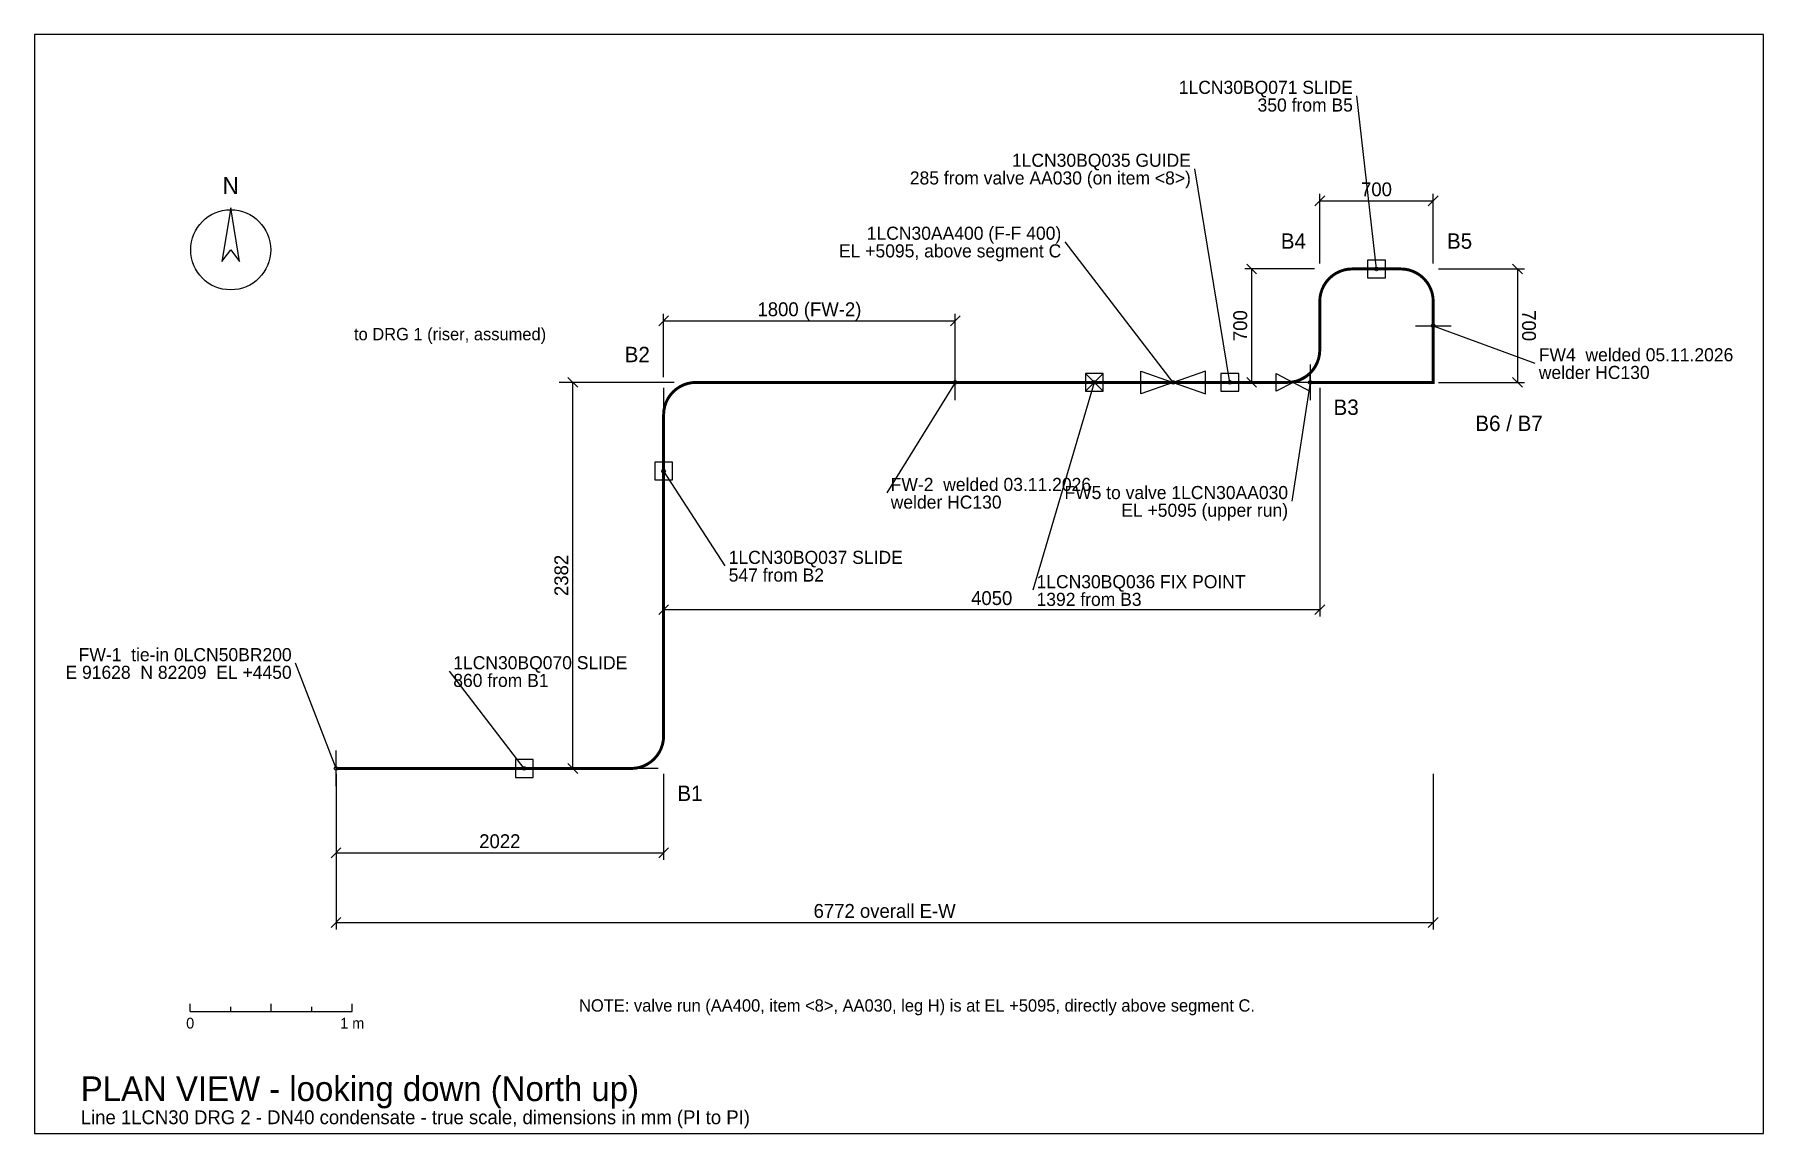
# Model space of a CAD drawing. Extents: x 0 to 61455, y 30 to 7631.
# Drawn here: x 0 to 10671, y 38 to 6817 of the extents above; entities that cross this region are included whole.
import ezdxf
from ezdxf.enums import TextEntityAlignment as Align

# ---------------------------------------------------------------- set-up
doc = ezdxf.new("R2010")
doc.units = 0
doc.header["$LTSCALE"] = 20
doc.linetypes.add('DASHED', pattern=[18, 12, -6])
for name, color, linetype in [('D-DIM', 7, 'CONTINUOUS'), ('D-DRG1-CONTEXT', 9, 'DASHED'), ('D-LEADER', 8, 'CONTINUOUS'), ('D-NORTH', 7, 'CONTINUOUS'), ('D-PIPE-ITEM8', 8, 'CONTINUOUS'), ('D-PIPE-SPOOL1', 5, 'CONTINUOUS'), ('D-PIPE-SPOOL2', 30, 'CONTINUOUS'), ('D-PIPE-SPOOL3', 3, 'CONTINUOUS'), ('D-SUPPORT', 2, 'CONTINUOUS'), ('D-TEXT', 7, 'CONTINUOUS'), ('D-VALVE', 1, 'CONTINUOUS'), ('D-WELD-DONE', 4, 'CONTINUOUS'), ('D-WELD-OPEN', 6, 'CONTINUOUS'), ('FRAME', 7, 'CONTINUOUS')]:
    doc.layers.add(name, color=color, linetype=linetype)

msp = doc.modelspace()

# ---------------------------------------------------------------- texts
at = {"layer": 'D-DIM'}
for s, p in [('700', (8282.44, 5819.95)), ('1800 (FW-2)', (4782.44, 5079.95)), ('4050', (5907.44, 3297.95)), ('2022', (2871.44, 1797.95)), ('6772 overall E-W', (5246.44, 1367.95))]:
    msp.add_text(s, height=85.5, dxfattribs=at).set_placement(p, align=Align.CENTER)
for s, rotation, p in [('700', 90, (7483.94, 5021.45)), ('700', -90, (9180.94, 5021.45)), ('2382', 90, (3293.94, 3480.45))]:
    msp.add_text(s, height=85.5, rotation=rotation, dxfattribs=at).set_placement(p, align=Align.CENTER)
at = {"layer": 'D-TEXT'}
for s, height, p in [('1LCN30BQ071 SLIDE', 80.75, (8136.69, 6451.5625)), ('350 from B5', 80.75, (8136.69, 6342.55)), ('1LCN30BQ035 GUIDE', 80.75, (7136.69, 6001.5625)), ('285 from valve AA030 (on item <8>)', 80.75, (7136.69, 5892.55)), ('1LCN30AA400 (F-F 400)', 80.75, (6336.69, 5551.5625)), ('EL +5095, above segment C', 80.75, (6336.69, 5442.55)), ('to DRG 1 (riser, assumed)', 76, (3157.44, 4931.45)), ('FW5 to valve 1LCN30AA030', 80.75, (7736.69, 3951.5625)), ('EL +5095 (upper run)', 80.75, (7736.69, 3842.55)), ('FW-1  tie-in 0LCN50BR200', 80.75, (1586.69, 2951.5625)), ('E 91628  N 82209  EL +4450', 80.75, (1586.69, 2842.55))]:
    msp.add_text(s, height=height, dxfattribs=at).set_placement(p, align=Align.RIGHT)
for s, height, p in [('N', 104.5, (1210.44, 5833.45)), ('B4', 95, (7769.8054, 5496.0846)), ('B5', 95, (8795.0746, 5496.0846)), ('B2', 95, (3719.8054, 4796.0846)), ('B3', 95, (8095.0746, 4470.8154)), ('B1', 95, (4045.0746, 2088.8154)), ('0', 66.5, (960.44, 684.95)), ('1 m', 66.5, (1960.44, 684.95))]:
    msp.add_text(s, height=height, dxfattribs=at).set_placement(p, align=Align.CENTER)
for s, height, p in [('FW4  welded 05.11.2026', 80.75, (9284.19, 4801.5625)), ('welder HC130', 80.75, (9284.19, 4692.55)), ('B6 / B7', 95, (8892.44, 4371.45)), ('FW-2  welded 03.11.2026', 80.75, (5284.19, 4001.5625)), ('welder HC130', 80.75, (5284.19, 3892.55)), ('1LCN30BQ037 SLIDE', 80.75, (4284.19, 3551.5625)), ('547 from B2', 80.75, (4284.19, 3442.55)), ('1LCN30BQ036 FIX POINT', 80.75, (6184.19, 3401.5625)), ('1392 from B3', 80.75, (6184.19, 3292.55)), ('1LCN30BQ070 SLIDE', 80.75, (2584.19, 2901.5625)), ('860 from B1', 80.75, (2584.19, 2792.55)), ('NOTE: valve run (AA400, item <8>, AA030, leg H) is at EL +5095, directly above segment C.', 76, (3360.44, 789.45))]:
    msp.add_text(s, height=height, dxfattribs=at).set_placement(p)
at = {"layer": 'FRAME'}
for s, height, p in [('PLAN VIEW - looking down (North up)', 152, (285, 237.5)), ('Line 1LCN30 DRG 2 - DN40 condensate - true scale, dimensions in mm (PI to PI)', 85.5, (285, 95))]:
    msp.add_text(s, height=height, dxfattribs=at).set_placement(p)

# ---------------------------------------------------------------- linework, layer by layer
at = {"layer": 'D-DIM'}
for p, q in [((7902.2115, 5761.2215), (7962.6685, 5821.6785)), ((7932.44, 5404.7), (7932.44, 5834.2)), ((7932.44, 5791.45), (8632.44, 5791.45)), ((8602.2115, 5761.2215), (8662.6685, 5821.6785)), ((8632.44, 5404.7), (8632.44, 5834.2)), ((7899.19, 5371.45), (7469.69, 5371.45)), ((7542.6685, 5341.2215), (7482.2115, 5401.6785)), ((7512.44, 4671.45), (7512.44, 5371.45)), ((8665.69, 5371.45), (9195.19, 5371.45)), ((9122.2115, 5401.6785), (9182.6685, 5341.2215)), ((9152.44, 5371.45), (9152.44, 4671.45)), ((3852.2115, 5021.2215), (3912.6685, 5081.6785)), ((3882.44, 4704.7), (3882.44, 5094.2)), ((3882.44, 5051.45), (5682.44, 5051.45)), ((5652.2115, 5021.2215), (5712.6685, 5081.6785)), ((5682.44, 4704.7), (5682.44, 5094.2)), ((3352.6685, 4641.2215), (3292.2115, 4701.6785)), ((7542.6685, 4641.2215), (7482.2115, 4701.6785)), ((9122.2115, 4701.6785), (9182.6685, 4641.2215)), ((3849.19, 4671.45), (3279.69, 4671.45)), ((3322.44, 2289.45), (3322.44, 4671.45)), ((3882.44, 4638.2), (3882.44, 3226.7)), ((7899.19, 4671.45), (7469.69, 4671.45)), ((7932.44, 4638.2), (7932.44, 3226.7)), ((8665.69, 4671.45), (9195.19, 4671.45)), ((3852.2115, 3239.2215), (3912.6685, 3299.6785)), ((3882.44, 3269.45), (7932.44, 3269.45)), ((7902.2115, 3239.2215), (7962.6685, 3299.6785)), ((1860.44, 2256.2), (1860.44, 1726.7)), ((1860.44, 2256.2), (1860.44, 1296.7)), ((3849.19, 2289.45), (3279.69, 2289.45)), ((3352.6685, 2259.2215), (3292.2115, 2319.6785)), ((3882.44, 2256.2), (3882.44, 1726.7)), ((8632.44, 2256.2), (8632.44, 1296.7)), ((1830.2115, 1739.2215), (1890.6685, 1799.6785)), ((1860.44, 1769.45), (3882.44, 1769.45)), ((3852.2115, 1739.2215), (3912.6685, 1799.6785)), ((1830.2115, 1309.2215), (1890.6685, 1369.6785)), ((1860.44, 1339.45), (8632.44, 1339.45)), ((8602.2115, 1309.2215), (8662.6685, 1369.6785)), ((960.44, 789.45), (960.44, 836.95)), ((1210.44, 789.45), (1210.44, 817.95)), ((1460.44, 789.45), (1460.44, 836.95)), ((1710.44, 789.45), (1710.44, 817.95)), ((1960.44, 789.45), (1960.44, 836.95))]:
    msp.add_line(p, q, dxfattribs=at)
msp.add_lwpolyline([(960.44, 789.45), (1960.44, 789.45)], dxfattribs=at)
at = {"layer": 'D-DRG1-CONTEXT'}
msp.add_lwpolyline([(6827.44, 4671.45), (3437.44, 4671.45), (3411.3348, 4671.45), (3385.6762, 4671.45), (3360.9033, 4671.45), (3337.44, 4671.45), (3315.6877, 4671.45), (3296.0186, 4671.45), (3278.7693, 4671.45), (3264.2349, 4671.45), (3252.6641, 4671.45), (3244.2548, 4671.45), (3239.151, 4671.45), (3237.44, 4671.45), (3237.44, 4671.45)], dxfattribs=at)
at = {"layer": 'D-LEADER'}
for p, q in [((8282.44, 5371.45), (8160.44, 6439.45)), ((7377.44, 4671.45), (7160.44, 5989.45)), ((7027.44, 4671.45), (6360.44, 5539.45)), ((8632.44, 5021.45), (9260.44, 4789.45)), ((5682.44, 4671.45), (5260.44, 3989.45)), ((6540.44, 4671.45), (6160.44, 3389.45)), ((7872.44, 4671.45), (7760.44, 3939.45)), ((3882.44, 4124.45), (4260.44, 3539.45)), ((1860.44, 2289.45), (1610.44, 2939.45)), ((3022.44, 2289.45), (2560.44, 2889.45))]:
    msp.add_line(p, q, dxfattribs=at)
for centre in [(8282.44, 5371.45), (8632.44, 5021.45), (5682.44, 4671.45), (6540.44, 4671.45), (7027.44, 4671.45), (7377.44, 4671.45), (7872.44, 4671.45), (3882.44, 4124.45), (1860.44, 2289.45), (3022.44, 2289.45)]:
    msp.add_circle(centre, 11.4, dxfattribs=at)
at = {"layer": 'D-NORTH'}
msp.add_lwpolyline([(1210.44, 5749.45), (1155.979, 5416.5459), (1210.44, 5489.45), (1264.901, 5416.5459)], close=True, dxfattribs=at)
msp.add_circle((1210.44, 5489.45), 247, dxfattribs=at)
at = {"layer": 'D-PIPE-ITEM8', "const_width": 18}
msp.add_lwpolyline([(7662.44, 4671.45), (7227.44, 4671.45)], dxfattribs=at)
at = {"layer": 'D-PIPE-SPOOL1', "const_width": 18}
msp.add_lwpolyline([(1860.44, 2289.45), (3682.44, 2289.45), (3708.5452, 2291.161), (3734.2038, 2296.2648), (3758.9767, 2304.6741), (3782.44, 2316.2449), (3804.1923, 2330.7793), (3823.8614, 2348.0286), (3841.1107, 2367.6977), (3855.6451, 2389.45), (3867.2159, 2412.9133), (3875.6252, 2437.6862), (3880.729, 2463.3448), (3882.44, 2489.45), (3882.44, 4471.45), (3884.151, 4497.5552), (3889.2548, 4523.2138), (3897.6641, 4547.9867), (3909.2349, 4571.45), (3923.7693, 4593.2023), (3941.0186, 4612.8714), (3960.6877, 4630.1207), (3982.44, 4644.6551), (4005.9033, 4656.2259), (4030.6762, 4664.6352), (4056.3348, 4669.739), (4082.44, 4671.45), (5682.44, 4671.45)], dxfattribs=at)
at = {"layer": 'D-PIPE-SPOOL2', "const_width": 18}
msp.add_lwpolyline([(5682.44, 4671.45), (7732.44, 4671.45), (7758.5452, 4673.161), (7784.2038, 4678.2648), (7808.9767, 4686.6741), (7832.44, 4698.2449), (7854.1923, 4712.7793), (7873.8614, 4730.0286), (7891.1107, 4749.6977), (7905.6451, 4771.45), (7917.2159, 4794.9133), (7925.6252, 4819.6862), (7930.729, 4845.3448), (7932.44, 4871.45), (7932.44, 5171.45), (7934.151, 5197.5552), (7939.2548, 5223.2138), (7947.6641, 5247.9867), (7959.2349, 5271.45), (7973.7693, 5293.2023), (7991.0186, 5312.8714), (8010.6877, 5330.1207), (8032.44, 5344.6551), (8055.9033, 5356.2259), (8080.6762, 5364.6352), (8106.3348, 5369.739), (8132.44, 5371.45), (8432.44, 5371.45), (8458.5452, 5369.739), (8484.2038, 5364.6352), (8508.9767, 5356.2259), (8532.44, 5344.6551), (8554.1923, 5330.1207), (8573.8614, 5312.8714), (8591.1107, 5293.2023), (8605.6451, 5271.45), (8617.2159, 5247.9867), (8625.6252, 5223.2138), (8630.729, 5197.5552), (8632.44, 5171.45), (8632.44, 5021.45)], dxfattribs=at)
at = {"layer": 'D-PIPE-SPOOL3', "const_width": 18}
msp.add_lwpolyline([(8632.44, 5021.45), (8632.44, 4871.45), (8632.44, 4845.3448), (8632.44, 4819.6862), (8632.44, 4794.9133), (8632.44, 4771.45), (8632.44, 4749.6977), (8632.44, 4730.0286), (8632.44, 4712.7793), (8632.44, 4698.2449), (8632.44, 4686.6741), (8632.44, 4678.2648), (8632.44, 4673.161), (8632.44, 4671.45), (8632.44, 4671.45), (8630.729, 4671.45), (8625.6252, 4671.45), (8617.2159, 4671.45), (8605.6451, 4671.45), (8591.1107, 4671.45), (8573.8614, 4671.45), (8554.1923, 4671.45), (8532.44, 4671.45), (8508.9767, 4671.45), (8484.2038, 4671.45), (8458.5452, 4671.45), (8432.44, 4671.45), (7872.44, 4671.45)], dxfattribs=at)
at = {"layer": 'D-SUPPORT'}
for p, q in [((6485.44, 4616.45), (6595.44, 4726.45)), ((6595.44, 4616.45), (6485.44, 4726.45)), ((7322.44, 4671.45), (7432.44, 4671.45))]:
    msp.add_line(p, q, dxfattribs=at)
for points in [[(8227.44, 5316.45), (8337.44, 5316.45), (8337.44, 5426.45), (8227.44, 5426.45)], [(6485.44, 4616.45), (6595.44, 4616.45), (6595.44, 4726.45), (6485.44, 4726.45)], [(7322.44, 4616.45), (7432.44, 4616.45), (7432.44, 4726.45), (7322.44, 4726.45)], [(3827.44, 4069.45), (3937.44, 4069.45), (3937.44, 4179.45), (3827.44, 4179.45)], [(2967.44, 2234.45), (3077.44, 2234.45), (3077.44, 2344.45), (2967.44, 2344.45)]]:
    msp.add_lwpolyline(points, close=True, dxfattribs=at)
at = {"layer": 'D-VALVE'}
for points in [[(6827.44, 4741.45), (7027.44, 4671.45), (6827.44, 4601.45)], [(7227.44, 4741.45), (7027.44, 4671.45), (7227.44, 4601.45)], [(7662.44, 4726.45), (7767.44, 4671.45), (7662.44, 4616.45)], [(7872.44, 4726.45), (7767.44, 4671.45), (7872.44, 4616.45)]]:
    msp.add_lwpolyline(points, close=True, dxfattribs=at)
at = {"layer": 'D-WELD-DONE'}
for p, q in [((8522.44, 5021.45), (8742.44, 5021.45)), ((5682.44, 4561.45), (5682.44, 4781.45))]:
    msp.add_line(p, q, dxfattribs=at)
at = {"layer": 'D-WELD-OPEN'}
for p, q in [((7872.44, 4781.45), (7872.44, 4561.45)), ((1860.44, 2179.45), (1860.44, 2399.45))]:
    msp.add_line(p, q, dxfattribs=at)
at = {"layer": 'FRAME'}
msp.add_lwpolyline([(0, 38), (10670.62, 38), (10670.62, 6817.3125), (0, 6817.3125)], close=True, dxfattribs=at)

msp.set_redraw_order([(e.dxf.handle, doc.entitydb.next_handle()) for e in msp.query("TEXT MTEXT ATTDEF DIMENSION ARC_DIMENSION")])  # texts and dimensions are drawn at this point

doc.saveas('drawing.dxf')
